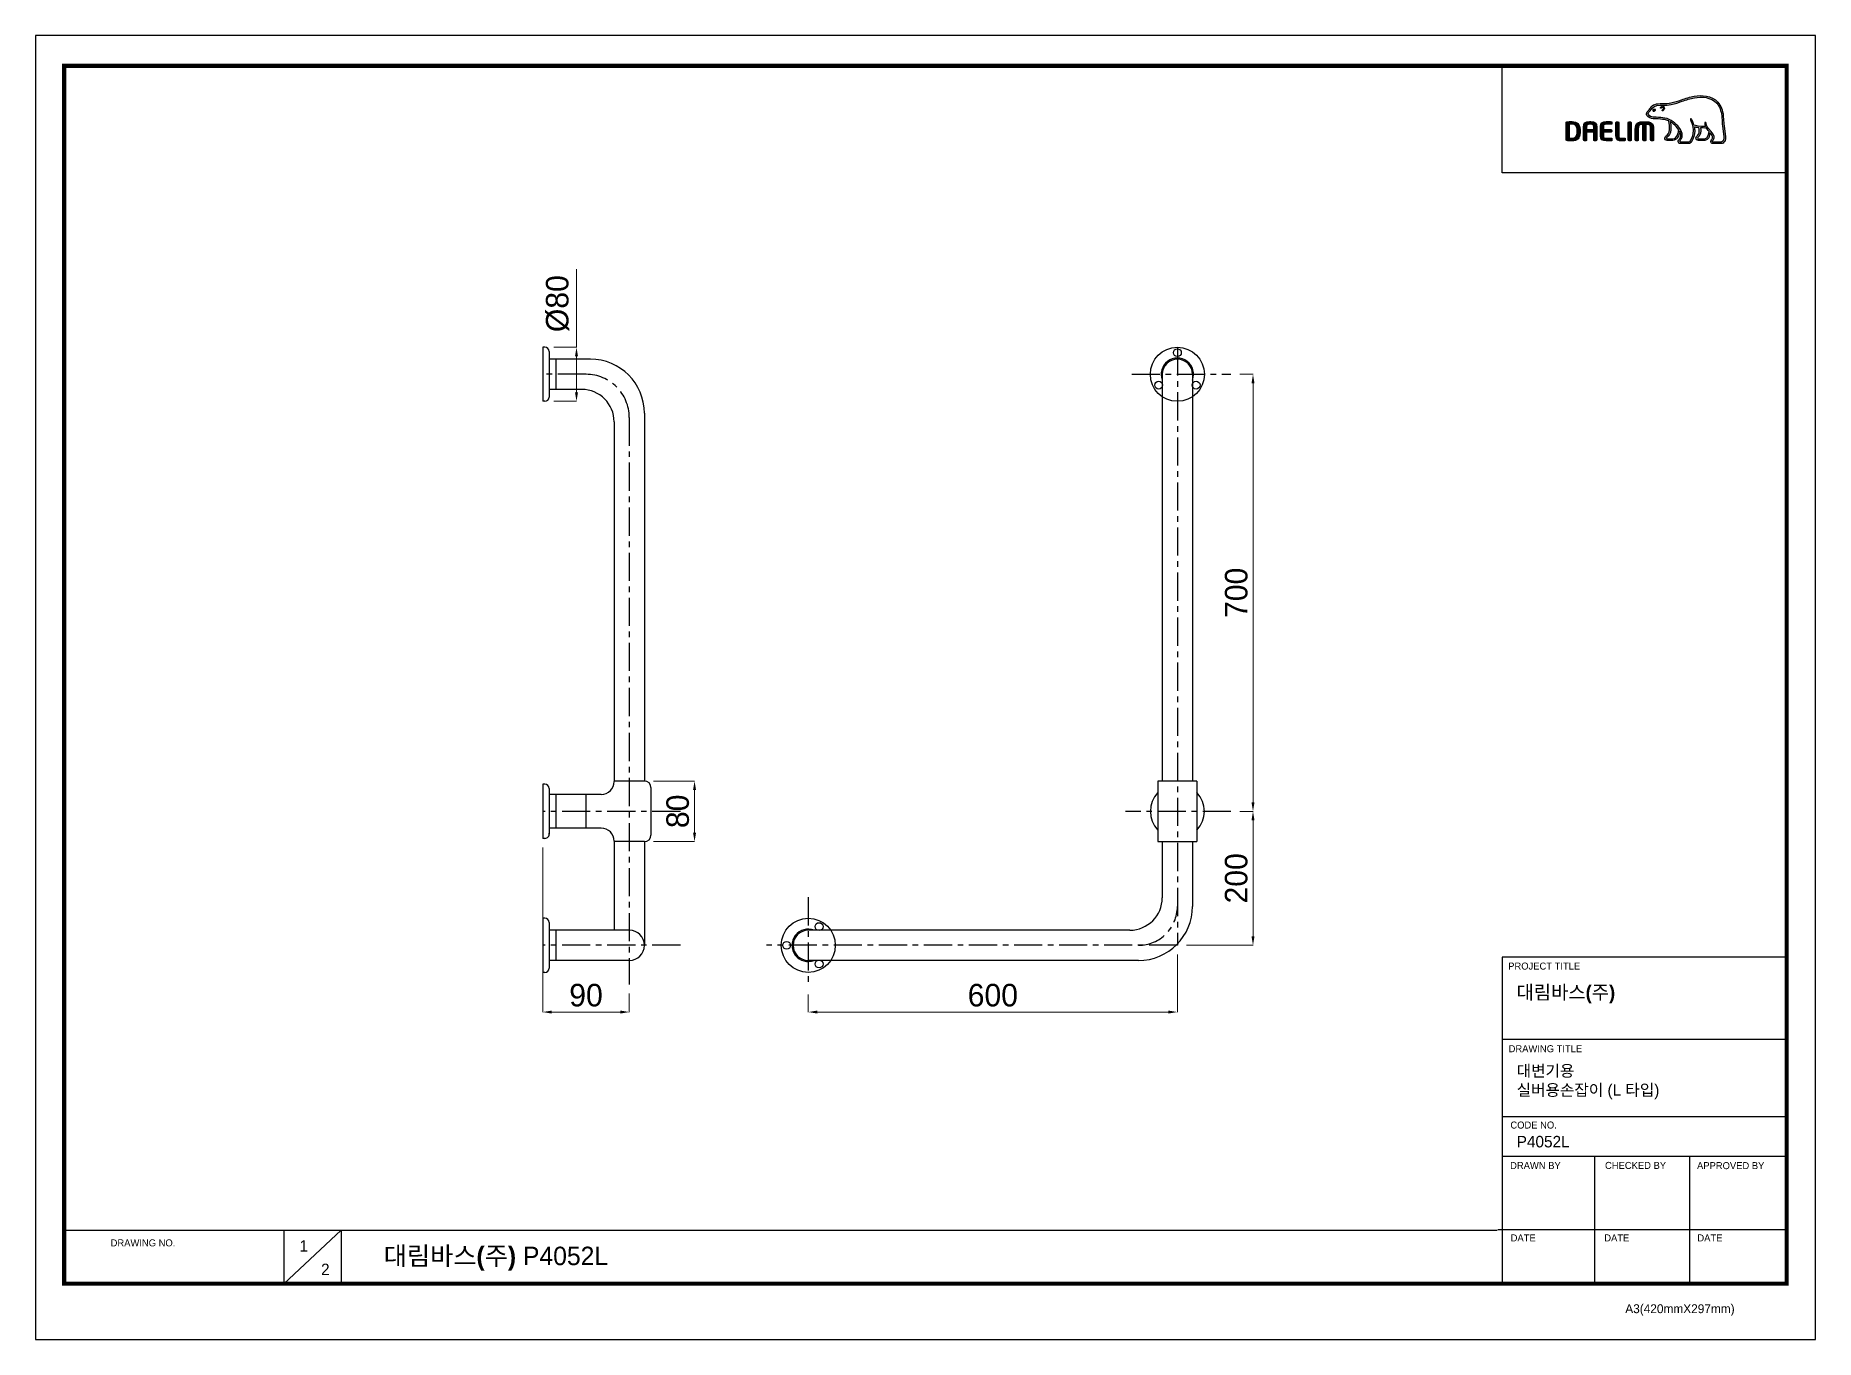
# Model space of a CAD drawing. Extents: x 0 to 790, y 0 to 579.
import ezdxf

# ---------------------------------------------------------------- set-up
doc = ezdxf.new("R2010")
doc.units = 0
doc.header["$LTSCALE"] = 10
doc.header["$MEASUREMENT"] = 0
doc.header["$PDMODE"] = 3
doc.header["$PDSIZE"] = -10
doc.linetypes.add('CENTER', pattern=[2, 1.25, -0.25, 0.25, -0.25])
doc.layers.get('0').update_dxf_attribs({"linetype": 'CONTINUOUS'})
doc.layers.get('DEFPOINTS').update_dxf_attribs({"linetype": 'CONTINUOUS'})
doc.layers.add('레이어 1', color=7, linetype='CONTINUOUS')
doc.styles.add('Daelim Dimension', font='')
doc.styles.get('Daelim Dimension').set_extended_font_data('나눔고딕')
doc.dimstyles.new('DEFAULT', dxfattribs={"dimscale": 2, "dimtxt": 2, "dimasz": 2, "dimexe": 0, "dimexo": 2, "dimgap": 1, "dimtad": 1, "dimdec": 0, "dimzin": 9, "dimdsep": 46, "dimtxsty": 'Daelim Dimension', "dimcen": 0.5, "dimclrd": 5, "dimclre": 5, "dimclrt": 256, "dimadec": 1, "dimazin": 0, "dimtfac": 1, "dimtdec": 0, "dimtix": 1, "dimtmove": 0, "dimatfit": 3, "dimfxl": 1, "dimtolj": 1, "dimtzin": 1, "dimlwd": 9, "dimlwe": 9, "dimarcsym": 0})

msp = doc.modelspace()

# ---------------------------------------------------------------- texts
at = {"color": 5, "ltscale": 40, "style": 'Daelim Dimension'}
for s, height, p in [('PROJECT TITLE', 3.1171, (653.54, 164.16)), ('DRAWING TITLE', 3.1171, (653.73, 127.47)), ('CODE NO.', 3.117, (654.52, 93.6)), ('DRAWN BY', 3.117, (654.39, 75.63)), ('CHECKED BY', 3.117, (696.51, 75.68)), ('APPROVED BY', 3.1171, (737.35, 75.58)), ('DRAWING NO.', 3.1171, (33.3, 41.29)), ('DATE', 3.117, (654.64, 43.5)), ('DATE', 3.117, (696.18, 43.5)), ('DATE', 3.117, (737.5, 43.5)), ('A3(420mmX297mm)', 3.9341, (705.5, 11.66))]:
    msp.add_text(s, height=height, dxfattribs=at).set_placement(p)
at = {"attachment_point": 1, "style": 'Daelim Dimension'}
for s, insert, char_height, width in [('{\\fPretendard Variable SemiBold|b0|i0|c129|p2;\\C7;대림바스(주)}', (657.24, 157.12), 6.1103, 98.2071), ('대변기용\\P실버용손잡이 (L 타입)', (657.3, 121.76), 5.101, 85.8447), ('P4052L', (657.3, 90.34), 5.101, 85.8447), ('1', (117.12, 44.03), 5.1, 7.119), ('2', (126.69, 33.63), 5.1, 7.119)]:
    msp.add_mtext(s, dxfattribs=dict(at, insert=insert, char_height=char_height, width=width))
at = {"color": 2, "insert": (154.51, 41.16), "char_height": 8.198, "width": 362.8925, "attachment_point": 1, "style": 'Daelim Dimension'}
msp.add_mtext('{\\fPretendard Variable SemiBold|b0|i0|c129|p2;대림바스(주)} P4052L', dxfattribs=at)

# ---------------------------------------------------------------- blocks, each defined once
blk = doc.blocks.new('*D0')
at = {"color": 5, "lineweight": 9, "transparency": 16777216}
for p, q in [((534.45, 428.41), (540.29, 428.41)), ((540.29, 424.41), (540.29, 238.41)), ((534.45, 234.41), (540.29, 234.41))]:
    blk.add_line(p, q, dxfattribs=at)
at = {"color": 5, "transparency": 16777216}
for points in [[(539.63, 424.41), (540.96, 424.41), (540.29, 428.41)], [(539.63, 238.41), (540.96, 238.41), (540.29, 234.41)]]:
    blk.add_solid(points, dxfattribs=at)
at = {"layer": 'DEFPOINTS', "color": 0, "transparency": 16777216}
for p in [(530.45, 428.41), (530.45, 234.41), (540.29, 234.41)]:
    blk.add_point(p, dxfattribs=at)
at = {"color": 7, "transparency": 16777216, "insert": (532.89, 331.41), "char_height": 10, "attachment_point": 5, "rotation": 90, "style": 'Daelim Dimension'}
blk.add_mtext('\\A1;700', dxfattribs=at)
blk = doc.blocks.new('*D1')
at = {"color": 5, "lineweight": 9, "transparency": 16777216}
for p, q in [((536.43, 234.41), (540.29, 234.41)), ((540.29, 230.41), (540.29, 178.93)), ((510.73, 174.93), (540.29, 174.93))]:
    blk.add_line(p, q, dxfattribs=at)
at = {"color": 5, "transparency": 16777216}
for points in [[(539.63, 230.41), (540.96, 230.41), (540.29, 234.41)], [(539.63, 178.93), (540.96, 178.93), (540.29, 174.93)]]:
    blk.add_solid(points, dxfattribs=at)
at = {"layer": 'DEFPOINTS', "color": 0, "transparency": 16777216}
for p in [(540.43, 234.41), (506.73, 174.93), (540.29, 174.93)]:
    blk.add_point(p, dxfattribs=at)
at = {"color": 7, "transparency": 16777216, "insert": (532.87, 204.67), "char_height": 10, "attachment_point": 5, "rotation": 90, "style": 'Daelim Dimension'}
blk.add_mtext('\\A1;200', dxfattribs=at)
blk = doc.blocks.new('*D2')
at = {"color": 5, "lineweight": 9, "transparency": 16777216}
for p, q in [((506.73, 170.93), (506.73, 145.31)), ((342.92, 153.13), (342.92, 145.31)), ((502.73, 145.31), (346.92, 145.31))]:
    blk.add_line(p, q, dxfattribs=at)
at = {"color": 5, "transparency": 16777216}
for points in [[(346.92, 145.97), (346.92, 144.64), (342.92, 145.31)], [(502.73, 145.97), (502.73, 144.64), (506.73, 145.31)]]:
    blk.add_solid(points, dxfattribs=at)
at = {"layer": 'DEFPOINTS', "color": 0, "transparency": 16777216}
for p in [(506.73, 174.93), (342.92, 157.13), (342.92, 145.31)]:
    blk.add_point(p, dxfattribs=at)
at = {"color": 7, "transparency": 16777216, "insert": (424.83, 152.75), "char_height": 10, "attachment_point": 5, "style": 'Daelim Dimension'}
blk.add_mtext('\\A1;600', dxfattribs=at)
blk = doc.blocks.new('*D3')
at = {"color": 5, "lineweight": 9, "transparency": 16777216}
for p, q in [((225.08, 218.41), (225.08, 145.31)), ((263.48, 153.59), (263.48, 145.31)), ((259.48, 145.31), (229.08, 145.31))]:
    blk.add_line(p, q, dxfattribs=at)
at = {"color": 5, "transparency": 16777216}
for points in [[(229.08, 145.97), (229.08, 144.64), (225.08, 145.31)], [(259.48, 145.97), (259.48, 144.64), (263.48, 145.31)]]:
    blk.add_solid(points, dxfattribs=at)
at = {"layer": 'DEFPOINTS', "color": 0, "transparency": 16777216}
for p in [(225.08, 222.41), (263.48, 157.59), (225.08, 145.31)]:
    blk.add_point(p, dxfattribs=at)
at = {"color": 7, "transparency": 16777216, "insert": (244.28, 152.75), "char_height": 10, "attachment_point": 5, "style": 'Daelim Dimension'}
blk.add_mtext('\\A1;90', dxfattribs=at)
blk = doc.blocks.new('*D4')
at = {"color": 5, "lineweight": 9, "transparency": 16777216}
for p, q in [((274.2, 247.85), (292.44, 247.85)), ((292.44, 243.85), (292.44, 224.97)), ((274.2, 220.97), (292.44, 220.97))]:
    blk.add_line(p, q, dxfattribs=at)
at = {"color": 5, "transparency": 16777216}
for points in [[(291.78, 243.85), (293.11, 243.85), (292.44, 247.85)], [(291.78, 224.97), (293.11, 224.97), (292.44, 220.97)]]:
    blk.add_solid(points, dxfattribs=at)
at = {"layer": 'DEFPOINTS', "color": 0, "transparency": 16777216}
for p in [(270.2, 247.85), (270.2, 220.97), (292.44, 220.97)]:
    blk.add_point(p, dxfattribs=at)
at = {"color": 7, "transparency": 16777216, "insert": (285, 234.41), "char_height": 10, "attachment_point": 5, "rotation": 90, "style": 'Daelim Dimension'}
blk.add_mtext('\\A1;80', dxfattribs=at)
blk = doc.blocks.new('*D5')
at = {"color": 5, "lineweight": 9, "transparency": 16777216}
for p, q in [((240.06, 440.41), (240.06, 475.12)), ((230.04, 440.41), (240.06, 440.41)), ((240.06, 420.41), (240.06, 436.41)), ((230.04, 416.41), (240.06, 416.41))]:
    blk.add_line(p, q, dxfattribs=at)
at = {"color": 5, "transparency": 16777216}
for points in [[(239.39, 436.41), (240.72, 436.41), (240.06, 440.41)], [(239.39, 420.41), (240.72, 420.41), (240.06, 416.41)]]:
    blk.add_solid(points, dxfattribs=at)
at = {"layer": 'DEFPOINTS', "color": 0, "transparency": 16777216}
for p in [(226.04, 440.41), (226.04, 416.41), (240.06, 416.41)]:
    blk.add_point(p, dxfattribs=at)
at = {"color": 7, "transparency": 16777216, "insert": (231.67, 459.77), "char_height": 10, "attachment_point": 5, "rotation": 90, "style": 'Daelim Dimension'}
blk.add_mtext('\\A1;%%C80', dxfattribs=at)

# ---------------------------------------------------------------- dimensions: what is measured, and where the dimension line sits
for base, p1, p2, angle, text, picture, middle in [((240.06, 416.41), (226.04, 440.41), (226.04, 416.41), 90, '%%C80', '*D5', (240.06, 459.77)), ((292.44, 220.97), (270.2, 247.85), (270.2, 220.97), 90, '80', '*D4', (292.44, 234.41)), ((540.29, 174.93), (540.43, 234.41), (506.73, 174.93), 90, '200', '*D1', (540.29, 204.67)), ((225.08, 145.31), (263.48, 157.59), (225.08, 222.41), 180, '90', '*D3', (244.28, 145.31)), ((342.92, 145.31), (506.73, 174.93), (342.92, 157.13), 180, '600', '*D2', (424.83, 145.31))]:
    dim = msp.add_linear_dim(base=base, p1=p1, p2=p2, angle=angle, text=text, dimstyle='DEFAULT', override={"dimtxt": 5, "dimclrd": 5, "dimclre": 5, "dimclrt": 7})
    dim.commit()
    dim.dimension.update_dxf_attribs({"geometry": picture, "text_midpoint": middle, "dimtype": 128})
dim = msp.add_linear_dim(base=(540.29, 234.41), p1=(530.45, 428.41), p2=(530.45, 234.41), angle=90, text='700', dimstyle='DEFAULT', override={"dimtxt": 5, "dimclrd": 5, "dimclre": 5, "dimclrt": 7})
dim.commit()
dim.dimension.update_dxf_attribs({"geometry": '*D0', "text_midpoint": (532.89, 331.41)})

# ---------------------------------------------------------------- hatches: boundary and pattern name
at = {"layer": '레이어 1'}
h = msp.add_hatch(color=5, dxfattribs=at)
h.dxf.hatch_style = 1
edge = h.paths.add_edge_path(flags=16)
edge.add_spline(control_points=[(748.8, 531.89), (748.46, 531.51), (748.03, 531.5), (748.01, 531.5), (748.01, 531.5), (744.54, 531.5), (744.54, 531.5), (744.42, 531.5), (744.32, 531.53), (744.26, 531.6), (744.2, 531.65), (744.18, 531.73), (744.18, 531.82), (744.18, 532.02), (744.32, 532.2), (744.47, 532.39), (744.61, 532.57), (744.75, 532.74), (744.82, 532.95), (745.01, 533.46), (744.99, 534), (744.76, 534.48), (744.36, 535.35), (743.75, 536.03), (743.16, 536.69), (743.16, 536.69), (742.96, 536.91), (742.96, 536.91), (742.2, 537.77), (741.41, 538.65), (741.34, 539.84), (741.33, 540.08), (741.22, 540.22), (741.07, 540.21), (741.07, 540.21), (740.84, 540.11), (740.84, 540.11), (740.78, 540.04), (740.75, 539.94), (740.75, 539.83), (740.75, 539.83), (740.75, 539.79), (740.75, 539.79), (740.78, 539.35), (740.88, 538.93), (741.06, 538.49), (741.06, 538.49), (741.08, 538.45), (741.08, 538.45), (741.08, 538.45), (741.03, 538.44), (741.03, 538.44), (738.81, 538.36), (736.63, 538.78), (735.99, 538.93), (735.59, 540.52), (734.95, 541.57), (734.92, 541.62), (734.87, 541.7), (734.79, 541.77), (734.72, 541.79), (734.72, 541.79), (734.53, 541.76), (734.51, 541.76), (734.49, 541.73), (734.46, 541.69), (734.39, 541.59), (734.39, 541.59), (734.38, 541.51), (734.38, 541.51), (734.38, 541.51), (734.44, 541.3), (734.44, 541.3), (734.49, 541.22), (735.63, 539.22), (735.63, 536.57), (735.63, 534.94), (735.2, 533.4), (734.35, 531.99), (734.15, 531.65), (733.88, 531.5), (733.49, 531.5), (733.49, 531.5), (730.07, 531.5), (730.07, 531.5), (729.96, 531.5), (729.72, 531.58), (729.72, 531.83), (729.72, 531.96), (729.85, 532.19), (730.06, 532.42), (731.48, 534.01), (730.66, 536.48), (729.3, 538.11), (727.98, 539.68), (725.83, 541.66), (723.07, 542.16), (722.09, 542.33), (720.48, 542.42), (719.18, 542.5), (719.18, 542.5), (717.87, 542.58), (717.87, 542.58), (717.19, 542.63), (716.08, 543.04), (715.74, 543.68), (715.6, 543.95), (715.61, 544.22), (715.79, 544.53), (715.91, 544.72), (716.06, 544.88), (716.26, 545.07), (716.47, 545.29), (716.69, 545.52), (716.87, 545.82), (716.87, 545.82), (716.92, 545.91), (716.92, 545.91), (717.58, 547.17), (718.93, 547.84), (720.95, 547.89), (720.95, 547.89), (722.09, 547.9), (722.09, 547.9), (723.35, 547.91), (724.77, 547.92), (725.93, 548.17), (727.57, 548.52), (729.22, 549.08), (730.67, 549.58), (730.67, 549.58), (730.71, 549.59), (730.71, 549.59), (732.51, 550.21), (734.36, 550.84), (736.26, 551.15), (739.3, 551.65), (743.47, 551.63), (746.09, 548.69), (747.3, 547.33), (748.05, 545.45), (748.3, 543.12), (748.3, 543.12), (748.29, 543.12), (748.29, 543.13), (748.31, 543.08), (748.33, 542.82), (748.43, 541.34), (748.47, 540.62), (748.5, 539.88), (748.69, 538.51), (748.69, 538.51), (749.21, 533.93), (749.21, 533.93), (749.21, 533.93), (749.25, 533.37), (749.25, 533.37), (749.25, 532.71), (749.1, 532.21), (748.8, 531.89)], knot_values=[0, 0, 0, 0, 1, 1, 1, 2, 2, 2, 3, 3, 3, 4, 4, 4, 5, 5, 5, 6, 6, 6, 7, 7, 7, 8, 8, 8, 9, 9, 9, 10, 10, 10, 11, 11, 11, 12, 12, 12, 13, 13, 13, 14, 14, 14, 15, 15, 15, 16, 16, 16, 17, 17, 17, 18, 18, 18, 19, 19, 19, 20, 20, 20, 21, 21, 21, 22, 22, 22, 23, 23, 23, 24, 24, 24, 25, 25, 25, 26, 26, 26, 27, 27, 27, 28, 28, 28, 29, 29, 29, 30, 30, 30, 31, 31, 31, 32, 32, 32, 33, 33, 33, 34, 34, 34, 35, 35, 35, 36, 36, 36, 37, 37, 37, 38, 38, 38, 39, 39, 39, 40, 40, 40, 41, 41, 41, 42, 42, 42, 43, 43, 43, 44, 44, 44, 45, 45, 45, 46, 46, 46, 47, 47, 47, 48, 48, 48, 49, 49, 49, 50, 50, 50, 51, 51, 51, 52, 52, 52, 53, 53, 53, 53], degree=3, periodic=0)
edge = h.paths.add_edge_path(flags=16)
edge.add_spline(control_points=[(740.8, 532.88), (740.8, 532.88), (737.97, 532.88), (737.97, 532.88), (737.76, 532.88), (737.6, 533.04), (737.6, 533.26), (737.6, 533.41), (737.72, 533.59), (737.85, 533.72), (738.42, 534.27), (739.01, 535.03), (739.01, 536.47), (739.01, 536.47), (738.97, 537.12), (738.97, 537.13), (738.97, 537.13), (738.87, 537.76), (738.87, 537.76), (738.87, 537.76), (738.86, 537.8), (738.86, 537.8), (738.86, 537.8), (738.9, 537.8), (738.9, 537.8), (739.43, 537.76), (740.46, 537.7), (741.43, 537.75), (741.68, 537.35), (742.08, 536.85), (742.67, 536.17), (742.64, 535.83), (742.36, 532.88), (740.8, 532.88)], knot_values=[0, 0, 0, 0, 1, 1, 1, 2, 2, 2, 3, 3, 3, 4, 4, 4, 5, 5, 5, 6, 6, 6, 7, 7, 7, 8, 8, 8, 9, 9, 9, 10, 10, 10, 11, 11, 11, 11], degree=3, periodic=0)
edge = h.paths.add_edge_path(flags=16)
edge.add_spline(control_points=[(726.62, 532.88), (726.62, 532.88), (724.14, 532.88), (724.14, 532.88), (723.95, 532.88), (723.75, 533.03), (723.75, 533.26), (723.75, 533.39), (723.87, 533.56), (724.08, 533.73), (724.71, 534.23), (725.66, 534.99), (725.76, 537.08), (725.76, 537.08), (725.77, 537.65), (725.77, 537.65), (725.77, 538.54), (725.57, 539.61), (725.38, 540.57), (725.38, 540.57), (725.35, 540.67), (725.35, 540.67), (725.35, 540.67), (725.43, 540.6), (725.43, 540.6), (725.8, 540.38), (727.82, 539), (729.26, 536.97), (729.14, 536.01), (728.6, 532.88), (726.62, 532.88)], knot_values=[0, 0, 0, 0, 1, 1, 1, 2, 2, 2, 3, 3, 3, 4, 4, 4, 5, 5, 5, 6, 6, 6, 7, 7, 7, 8, 8, 8, 9, 9, 9, 10, 10, 10, 10], degree=3, periodic=0)
edge = h.paths.add_edge_path()
edge.add_spline(control_points=[(749.91, 534), (749.91, 534), (749.39, 538.61), (749.39, 538.61), (749.19, 539.98), (749.16, 540.72), (749.14, 541.37), (749.14, 541.37), (749.01, 543.19), (749.01, 543.19), (748.73, 545.67), (747.93, 547.68), (746.62, 549.15), (743.78, 552.34), (739.36, 552.37), (736.14, 551.84), (734.17, 551.52), (732.29, 550.87), (730.47, 550.25), (730.47, 550.25), (730.41, 550.23), (730.41, 550.23), (728.98, 549.74), (727.37, 549.19), (725.78, 548.85), (724.69, 548.62), (723.33, 548.61), (722.12, 548.6), (722.12, 548.6), (720.93, 548.59), (720.93, 548.59), (718.64, 548.53), (717.08, 547.74), (716.29, 546.23), (716.29, 546.23), (716.25, 546.16), (716.25, 546.16), (716.12, 545.94), (715.93, 545.74), (715.76, 545.57), (715.57, 545.38), (715.35, 545.16), (715.19, 544.88), (715.02, 544.6), (714.94, 544.32), (714.94, 544.04), (714.94, 543.81), (715, 543.58), (715.12, 543.36), (715.6, 542.44), (716.99, 541.94), (717.82, 541.88), (717.82, 541.88), (719.04, 541.8), (719.07, 541.8), (720.29, 541.73), (721.96, 541.64), (722.94, 541.46), (723.51, 541.36), (724.16, 541.16), (724.76, 540.88), (724.8, 540.72), (725.11, 539.34), (725.11, 537.65), (725.11, 537.65), (725.1, 537.11), (725.1, 537.11), (725.01, 535.32), (724.23, 534.7), (723.66, 534.24), (723.6, 534.19), (723.09, 533.77), (723.05, 533.26), (723.03, 532.98), (723.11, 532.71), (723.28, 532.53), (723.47, 532.32), (723.76, 532.22), (724.14, 532.22), (724.14, 532.22), (726.62, 532.22), (726.62, 532.22), (728.47, 532.22), (729.39, 534.22), (729.67, 536.09), (729.67, 536.09), (729.68, 536.35), (729.68, 536.35), (729.68, 536.35), (729.75, 536.22), (729.75, 536.22), (729.99, 535.69), (730.14, 535.06), (730.14, 534.58), (730.14, 533.91), (729.93, 533.33), (729.53, 532.89), (729.44, 532.79), (728.94, 532.28), (728.94, 531.76), (728.94, 531.76), (728.94, 531.68), (728.94, 531.68), (729.01, 531.07), (729.51, 530.8), (729.96, 530.8), (729.96, 530.8), (733.49, 530.8), (733.49, 530.8), (734.12, 530.8), (734.63, 531.09), (734.95, 531.63), (735.85, 533.12), (736.31, 534.73), (736.31, 536.43), (736.31, 536.96), (736.26, 537.53), (736.16, 538.12), (736.16, 538.12), (736.15, 538.16), (736.15, 538.16), (736.15, 538.16), (736.2, 538.15), (736.2, 538.15), (736.62, 538.07), (737.3, 537.95), (738.15, 537.86), (738.15, 537.86), (738.17, 537.86), (738.17, 537.86), (738.17, 537.86), (738.28, 537.21), (738.28, 537.21), (738.28, 537.21), (738.31, 537.06), (738.31, 537.06), (738.31, 537.06), (738.34, 536.49), (738.34, 536.49), (738.34, 535.11), (737.72, 534.52), (737.38, 534.2), (737.38, 534.19), (736.91, 533.72), (736.86, 533.3), (736.86, 533.3), (736.85, 533.17), (736.85, 533.17), (736.85, 533.04), (736.88, 532.78), (737.11, 532.54), (737.31, 532.32), (737.63, 532.22), (738.05, 532.22), (738.05, 532.22), (740.8, 532.22), (740.8, 532.22), (742.46, 532.22), (742.96, 534.34), (743.17, 535.53), (743.17, 535.53), (743.18, 535.65), (743.18, 535.65), (743.18, 535.65), (743.24, 535.56), (743.24, 535.56), (743.63, 535.07), (743.96, 534.52), (744.13, 534.18), (744.21, 534.01), (744.26, 533.81), (744.26, 533.61), (744.26, 533.61), (744.2, 533.22), (744.2, 533.22), (744.13, 533), (743.98, 532.8), (743.84, 532.61), (743.63, 532.33), (743.41, 532.05), (743.41, 531.7), (743.41, 531.7), (743.43, 531.51), (743.43, 531.51), (743.53, 531.05), (743.9, 530.8), (744.48, 530.8), (744.48, 530.8), (748.01, 530.8), (748.01, 530.8), (748.08, 530.8), (748.77, 530.82), (749.31, 531.4), (749.74, 531.87), (749.95, 532.51), (749.95, 533.36), (749.95, 533.36), (749.91, 534), (749.91, 534)], knot_values=[0, 0, 0, 0, 1, 1, 1, 2, 2, 2, 3, 3, 3, 4, 4, 4, 5, 5, 5, 6, 6, 6, 7, 7, 7, 8, 8, 8, 9, 9, 9, 10, 10, 10, 11, 11, 11, 12, 12, 12, 13, 13, 13, 14, 14, 14, 15, 15, 15, 16, 16, 16, 17, 17, 17, 18, 18, 18, 19, 19, 19, 20, 20, 20, 21, 21, 21, 22, 22, 22, 23, 23, 23, 24, 24, 24, 25, 25, 25, 26, 26, 26, 27, 27, 27, 28, 28, 28, 29, 29, 29, 30, 30, 30, 31, 31, 31, 32, 32, 32, 33, 33, 33, 34, 34, 34, 35, 35, 35, 36, 36, 36, 37, 37, 37, 38, 38, 38, 39, 39, 39, 40, 40, 40, 41, 41, 41, 42, 42, 42, 43, 43, 43, 44, 44, 44, 45, 45, 45, 46, 46, 46, 47, 47, 47, 48, 48, 48, 49, 49, 49, 50, 50, 50, 51, 51, 51, 52, 52, 52, 53, 53, 53, 54, 54, 54, 55, 55, 55, 56, 56, 56, 57, 57, 57, 58, 58, 58, 59, 59, 59, 60, 60, 60, 61, 61, 61, 62, 62, 62, 63, 63, 63, 64, 64, 64, 65, 65, 65, 66, 66, 66, 66], degree=3, periodic=0)
edge = h.paths.add_edge_path(flags=0)
edge.add_spline(control_points=[(717.76, 545.9), (717.76, 545.9), (718.28, 546.14), (718.91, 545.89), (718.91, 545.89), (718.99, 545.86), (718.89, 545.71), (718.58, 545.3), (718.27, 545.21), (718.27, 545.21), (718.27, 545.21), (718.05, 545.13), (717.93, 545.28), (717.68, 545.57), (717.67, 545.74), (717.67, 545.74), (717.67, 545.74), (717.64, 545.87), (717.76, 545.9)], knot_values=[0, 0, 0, 0, 1, 1, 1, 2, 2, 2, 3, 3, 3, 4, 4, 4, 5, 5, 5, 6, 6, 6, 6], degree=3, periodic=0)
edge = h.paths.add_edge_path(flags=0)
edge.add_spline(control_points=[(721.15, 546.85), (721.07, 546.76), (721.07, 546.62), (721.15, 546.55), (721.23, 546.48), (721.37, 546.5), (721.44, 546.58), (721.48, 546.62), (721.9, 547.12), (722.27, 546.87), (722.4, 546.77), (722.46, 546.64), (722.44, 546.46), (722.4, 546.18), (722.16, 545.86), (721.99, 545.76), (721.9, 545.7), (721.83, 545.57), (721.88, 545.47), (721.92, 545.37), (722.05, 545.34), (722.15, 545.39), (722.46, 545.54), (722.84, 546.02), (722.89, 546.48), (722.93, 546.79), (722.79, 547.05), (722.53, 547.22), (721.99, 547.61), (721.38, 547.09), (721.15, 546.85)], knot_values=[0, 0, 0, 0, 1, 1, 1, 2, 2, 2, 3, 3, 3, 4, 4, 4, 5, 5, 5, 6, 6, 6, 7, 7, 7, 8, 8, 8, 9, 9, 9, 10, 10, 10, 10], degree=3, periodic=0)
edge = h.paths.add_edge_path(flags=0)
edge.add_spline(control_points=[(721.08, 546.47), (721.08, 546.47), (721.08, 546.47), (721.08, 546.47), (721.08, 546.47), (721.08, 546.47), (721.08, 546.47)], knot_values=[0, 0, 0, 0, 1, 1, 1, 2, 2, 2, 2], degree=3, periodic=0)
h = msp.add_hatch(color=5, dxfattribs=at)
h.dxf.hatch_style = 2
edge = h.paths.add_edge_path()
edge.add_spline(control_points=[(717.76, 545.9), (717.76, 545.9), (718.28, 546.14), (718.91, 545.89), (718.91, 545.89), (718.99, 545.86), (718.89, 545.71), (718.58, 545.3), (718.27, 545.21), (718.27, 545.21), (718.27, 545.21), (718.05, 545.13), (717.93, 545.28), (717.68, 545.57), (717.67, 545.74), (717.67, 545.74), (717.67, 545.74), (717.64, 545.87), (717.76, 545.9)], knot_values=[0, 0, 0, 0, 1, 1, 1, 2, 2, 2, 3, 3, 3, 4, 4, 4, 5, 5, 5, 6, 6, 6, 6], degree=3, periodic=0)
h = msp.add_hatch(color=5, dxfattribs=at)
h.dxf.hatch_style = 2
edge = h.paths.add_edge_path()
edge.add_spline(control_points=[(721.15, 546.85), (721.07, 546.76), (721.07, 546.62), (721.15, 546.55), (721.23, 546.48), (721.37, 546.5), (721.44, 546.58), (721.48, 546.62), (721.9, 547.12), (722.27, 546.87), (722.4, 546.77), (722.46, 546.64), (722.44, 546.46), (722.4, 546.18), (722.16, 545.86), (721.99, 545.76), (721.9, 545.7), (721.83, 545.57), (721.88, 545.47), (721.92, 545.37), (722.05, 545.34), (722.15, 545.39), (722.46, 545.54), (722.84, 546.02), (722.89, 546.48), (722.93, 546.79), (722.79, 547.05), (722.53, 547.22), (721.99, 547.61), (721.38, 547.09), (721.15, 546.85)], knot_values=[0, 0, 0, 0, 1, 1, 1, 2, 2, 2, 3, 3, 3, 4, 4, 4, 5, 5, 5, 6, 6, 6, 7, 7, 7, 8, 8, 8, 9, 9, 9, 10, 10, 10, 10], degree=3, periodic=0)
h = msp.add_hatch(color=5, dxfattribs=at)
h.dxf.hatch_style = 2
edge = h.paths.add_edge_path()
edge.add_spline(control_points=[(684.1, 535.57), (684.1, 533.96), (683.37, 533.18), (681.86, 533.18), (681.86, 533.18), (680.82, 533.2), (680.55, 533.2), (680.55, 533.2), (680.55, 539.37), (680.55, 539.37), (681.09, 539.42), (681.85, 539.43), (681.86, 539.43), (683.41, 539.43), (684.1, 538.7), (684.1, 537.04), (684.1, 537.04), (684.1, 535.57), (684.1, 535.57)], knot_values=[0, 0, 0, 0, 1, 1, 1, 2, 2, 2, 3, 3, 3, 4, 4, 4, 5, 5, 5, 6, 6, 6, 6], degree=3, periodic=0)
edge = h.paths.add_edge_path()
edge.add_spline(control_points=[(681.86, 540.59), (681.02, 540.59), (679.93, 540.54), (679.57, 540.48), (679.35, 540.45), (679.21, 540.28), (679.21, 540.06), (679.21, 540.06), (679.21, 532.55), (679.21, 532.55), (679.21, 532.32), (679.35, 532.16), (679.58, 532.13), (679.92, 532.07), (681.01, 532.02), (681.86, 532.02), (684.2, 532.02), (685.44, 533.25), (685.44, 535.57), (685.44, 535.57), (685.44, 537.04), (685.44, 537.04), (685.44, 539.36), (684.2, 540.59), (681.86, 540.59)], knot_values=[0, 0, 0, 0, 1, 1, 1, 2, 2, 2, 3, 3, 3, 4, 4, 4, 5, 5, 5, 6, 6, 6, 7, 7, 7, 8, 8, 8, 8], degree=3, periodic=0)
h = msp.add_hatch(color=5, dxfattribs=at)
h.dxf.hatch_style = 2
edge = h.paths.add_edge_path()
edge.add_spline(control_points=[(691.48, 537.05), (691.48, 537.05), (688.32, 537.05), (688.32, 537.05), (688.32, 537.17), (688.32, 538.18), (688.32, 538.18), (688.32, 539.23), (688.63, 539.41), (689.57, 539.41), (689.57, 539.41), (690.23, 539.41), (690.23, 539.41), (691.17, 539.41), (691.48, 539.23), (691.48, 538.18), (691.48, 538.18), (691.48, 537.17), (691.48, 537.05)], knot_values=[0, 0, 0, 0, 1, 1, 1, 2, 2, 2, 3, 3, 3, 4, 4, 4, 5, 5, 5, 6, 6, 6, 6], degree=3, periodic=0)
edge = h.paths.add_edge_path()
edge.add_spline(control_points=[(690.23, 540.59), (690.23, 540.59), (689.57, 540.59), (689.57, 540.59), (687.78, 540.59), (686.99, 539.85), (686.99, 538.18), (686.99, 538.18), (686.99, 532.47), (686.99, 532.47), (686.99, 532.26), (687.15, 532.09), (687.34, 532.09), (687.34, 532.09), (687.97, 532.09), (687.97, 532.09), (688.19, 532.09), (688.32, 532.28), (688.32, 532.47), (688.32, 532.47), (688.32, 535.75), (688.32, 535.88), (688.32, 535.88), (691.48, 535.88), (691.48, 535.88), (691.48, 535.75), (691.48, 532.47), (691.48, 532.47), (691.48, 532.26), (691.64, 532.09), (691.84, 532.09), (691.84, 532.09), (692.46, 532.09), (692.46, 532.09), (692.67, 532.09), (692.82, 532.29), (692.82, 532.47), (692.82, 532.47), (692.82, 538.18), (692.82, 538.18), (692.82, 539.85), (692.02, 540.59), (690.23, 540.59)], knot_values=[0, 0, 0, 0, 1, 1, 1, 2, 2, 2, 3, 3, 3, 4, 4, 4, 5, 5, 5, 6, 6, 6, 7, 7, 7, 8, 8, 8, 9, 9, 9, 10, 10, 10, 11, 11, 11, 12, 12, 12, 13, 13, 13, 14, 14, 14, 14], degree=3, periodic=0)
h = msp.add_hatch(color=5, dxfattribs=at)
h.dxf.hatch_style = 2
edge = h.paths.add_edge_path()
edge.add_spline(control_points=[(694.52, 538.41), (694.52, 538.41), (694.52, 534.2), (694.52, 534.2), (694.52, 532.73), (695.36, 532.02), (697.09, 532.02), (697.85, 532.02), (698.89, 532.03), (699.3, 532.07), (699.3, 532.07), (699.5, 532.09), (699.5, 532.09), (699.5, 532.09), (699.56, 532.1), (699.56, 532.1), (699.56, 532.1), (699.56, 533.22), (699.56, 533.22), (699.56, 533.22), (697.09, 533.22), (697.09, 533.22), (695.86, 533.22), (695.86, 533.57), (695.86, 534.2), (695.86, 534.2), (695.86, 535.76), (695.86, 535.88), (695.98, 535.88), (699.18, 535.88), (699.18, 535.88), (699.39, 535.88), (699.56, 536.05), (699.56, 536.25), (699.56, 536.25), (699.56, 536.67), (699.56, 536.67), (699.56, 536.88), (699.39, 537.04), (699.18, 537.04), (699.18, 537.04), (695.98, 537.04), (695.86, 537.04), (695.86, 537.16), (695.86, 538.41), (695.86, 538.41), (695.86, 539.04), (695.86, 539.39), (697.09, 539.39), (697.09, 539.39), (699.56, 539.38), (699.56, 539.38), (699.56, 539.38), (699.56, 540.5), (699.56, 540.5), (699.56, 540.5), (699.3, 540.53), (699.3, 540.53), (698.82, 540.57), (697.7, 540.59), (697.09, 540.59), (695.36, 540.59), (694.52, 539.88), (694.52, 538.41)], knot_values=[0, 0, 0, 0, 1, 1, 1, 2, 2, 2, 3, 3, 3, 4, 4, 4, 5, 5, 5, 6, 6, 6, 7, 7, 7, 8, 8, 8, 9, 9, 9, 10, 10, 10, 11, 11, 11, 12, 12, 12, 13, 13, 13, 14, 14, 14, 15, 15, 15, 16, 16, 16, 17, 17, 17, 18, 18, 18, 19, 19, 19, 20, 20, 20, 21, 21, 21, 21], degree=3, periodic=0)
h = msp.add_hatch(color=5, dxfattribs=at)
h.dxf.hatch_style = 2
edge = h.paths.add_edge_path()
edge.add_spline(control_points=[(701.71, 540.52), (701.5, 540.52), (701.33, 540.35), (701.33, 540.14), (701.33, 540.14), (701.33, 534.2), (701.33, 534.2), (701.33, 532.27), (702.65, 532.02), (703.8, 532.02), (704.64, 532.02), (704.86, 532.05), (705.11, 532.1), (705.11, 532.1), (705.25, 532.12), (705.25, 532.12), (705.25, 532.12), (705.45, 532.14), (705.45, 532.14), (705.45, 532.14), (705.51, 532.15), (705.51, 532.15), (705.51, 532.15), (705.51, 533.22), (705.51, 533.22), (705.51, 533.22), (703.81, 533.22), (703.81, 533.22), (702.66, 533.22), (702.66, 533.65), (702.66, 534.07), (702.66, 534.07), (702.66, 540.14), (702.66, 540.14), (702.66, 540.35), (702.49, 540.52), (702.29, 540.52), (702.29, 540.52), (701.71, 540.52), (701.71, 540.52)], knot_values=[0, 0, 0, 0, 1, 1, 1, 2, 2, 2, 3, 3, 3, 4, 4, 4, 5, 5, 5, 6, 6, 6, 7, 7, 7, 8, 8, 8, 9, 9, 9, 10, 10, 10, 11, 11, 11, 12, 12, 12, 13, 13, 13, 13], degree=3, periodic=0)
h = msp.add_hatch(color=5, dxfattribs=at)
h.dxf.hatch_style = 2
edge = h.paths.add_edge_path()
edge.add_spline(control_points=[(707.16, 540.52), (706.94, 540.52), (706.81, 540.33), (706.81, 540.15), (706.81, 540.15), (706.81, 532.47), (706.81, 532.47), (706.81, 532.26), (706.97, 532.09), (707.16, 532.09), (707.16, 532.09), (707.79, 532.09), (707.79, 532.09), (708.01, 532.09), (708.14, 532.28), (708.14, 532.47), (708.14, 532.47), (708.14, 540.15), (708.14, 540.15), (708.14, 540.36), (707.99, 540.52), (707.79, 540.52), (707.79, 540.52), (707.16, 540.52), (707.16, 540.52)], knot_values=[0, 0, 0, 0, 1, 1, 1, 2, 2, 2, 3, 3, 3, 4, 4, 4, 5, 5, 5, 6, 6, 6, 7, 7, 7, 8, 8, 8, 8], degree=3, periodic=0)
h = msp.add_hatch(color=5, dxfattribs=at)
h.dxf.hatch_style = 2
edge = h.paths.add_edge_path()
edge.add_spline(control_points=[(709.94, 537.2), (709.94, 537.2), (709.94, 532.47), (709.94, 532.47), (709.94, 532.26), (710.1, 532.09), (710.3, 532.09), (710.3, 532.09), (710.93, 532.09), (710.93, 532.09), (711.16, 532.09), (711.29, 532.28), (711.29, 532.47), (711.29, 532.47), (711.29, 537.08), (711.29, 537.08), (711.29, 539.12), (711.63, 539.31), (713.36, 539.32), (713.36, 539.19), (713.36, 532.47), (713.36, 532.47), (713.36, 532.25), (713.51, 532.09), (713.71, 532.09), (713.71, 532.09), (714.33, 532.09), (714.33, 532.09), (714.56, 532.09), (714.69, 532.28), (714.69, 532.47), (714.69, 532.47), (714.69, 539.17), (714.69, 539.3), (715.49, 539.3), (716.06, 539.24), (716.37, 538.93), (716.69, 538.61), (716.75, 538.01), (716.75, 537.08), (716.75, 537.08), (716.75, 532.47), (716.75, 532.47), (716.75, 532.26), (716.92, 532.09), (717.11, 532.09), (717.11, 532.09), (717.75, 532.09), (717.75, 532.09), (717.97, 532.09), (718.1, 532.29), (718.1, 532.47), (718.1, 532.47), (718.1, 537.2), (718.1, 537.2), (718.1, 540.07), (717.09, 540.55), (714.03, 540.55), (710.96, 540.55), (709.94, 540.07), (709.94, 537.2)], knot_values=[0, 0, 0, 0, 1, 1, 1, 2, 2, 2, 3, 3, 3, 4, 4, 4, 5, 5, 5, 6, 6, 6, 7, 7, 7, 8, 8, 8, 9, 9, 9, 10, 10, 10, 11, 11, 11, 12, 12, 12, 13, 13, 13, 14, 14, 14, 15, 15, 15, 16, 16, 16, 17, 17, 17, 18, 18, 18, 19, 19, 19, 20, 20, 20, 20], degree=3, periodic=0)

# ---------------------------------------------------------------- linework, layer by layer
at = {"color": 5, "ltscale": 0.5}
for p, q in [((650.86, 517.77), (650.86, 565.32)), ((650.86, 169.65), (650.86, 24.02))]:
    msp.add_line(p, q, dxfattribs=at)
at = {"color": 5}
for p, q in [((726.51, 532.22), (726.51, 532.22)), ((12.7, 48.49), (648.72, 48.49))]:
    msp.add_line(p, q, dxfattribs=at)
at = {"color": 5, "ltscale": 40}
for p, q in [((777.1, 517.77), (650.86, 517.77)), ((777.1, 169.65), (650.86, 169.65)), ((777.1, 133.17), (650.86, 133.17)), ((777.1, 133.17), (650.86, 133.17)), ((777.1, 98.84), (650.86, 98.84)), ((777.1, 98.84), (650.86, 98.84)), ((777.1, 81.14), (650.86, 81.14)), ((777.1, 81.14), (650.86, 81.14)), ((691.87, 81.14), (691.87, 24.78)), ((733.95, 81.14), (733.95, 24.78)), ((110.19, 48.49), (110.19, 24.69)), ((110.19, 48.49), (110.19, 24.69)), ((135.67, 48.49), (110.19, 24.69)), ((135.67, 48.49), (110.19, 24.69)), ((135.67, 48.49), (135.67, 24.69)), ((135.67, 48.49), (135.67, 24.69)), ((777.1, 48.58), (648.87, 48.58)), ((777.1, 48.58), (651.85, 48.58)), ((777.1, 24.78), (668.91, 24.78))]:
    msp.add_line(p, q, dxfattribs=at)
for p, q in [((225.08, 440.41), (225.08, 416.41)), ((226.04, 440.41), (225.08, 440.41)), ((227.96, 438.49), (227.96, 437.05)), ((227.96, 437.05), (227.96, 419.77)), ((246.2, 435.13), (227.96, 435.13)), ((230.84, 435.13), (230.84, 421.69)), ((500.01, 428.41), (500.01, 247.85)), ((513.45, 428.41), (513.45, 247.85)), ((242.36, 421.69), (227.96, 421.69)), ((227.96, 419.77), (227.96, 418.33)), ((226.04, 416.41), (225.08, 416.41)), ((270.2, 411.13), (270.2, 247.85)), ((256.76, 407.29), (256.76, 247.66)), ((225.08, 246.41), (225.08, 222.41)), ((225.08, 246.41), (225.08, 222.41)), ((226.04, 246.41), (225.08, 246.41)), ((270.2, 247.85), (256.76, 247.85)), ((273.08, 244.97), (273.08, 223.85)), ((498.09, 247.85), (498.09, 220.97)), ((515.37, 247.85), (498.09, 247.85)), ((515.37, 247.85), (515.37, 220.97)), ((227.96, 243.82), (227.96, 225.48)), ((251, 241.9), (227.96, 241.9)), ((230.84, 241.9), (230.84, 226.93)), ((244.19, 241.9), (244.19, 226.93)), ((226.04, 222.41), (225.08, 222.41)), ((251, 226.93), (227.96, 226.93)), ((256.76, 221.17), (256.76, 181.65)), ((270.2, 220.97), (256.76, 220.97)), ((270.2, 220.97), (270.2, 174.93)), ((498.09, 220.97), (515.37, 220.97)), ((500.01, 220.97), (500.01, 196.05)), ((513.45, 220.97), (513.45, 192.21)), ((225.08, 186.93), (225.08, 162.93)), ((225.08, 186.93), (225.08, 162.93)), ((226.04, 186.93), (225.08, 186.93)), ((227.96, 183.57), (227.96, 166.29)), ((263.48, 181.65), (227.96, 181.65)), ((230.84, 181.65), (230.84, 168.21)), ((485.61, 181.65), (342.92, 181.65)), ((263.48, 168.21), (227.96, 168.21)), ((227.96, 166.29), (227.96, 164.85)), ((489.45, 168.21), (342.92, 168.21)), ((226.04, 162.93), (225.08, 162.93))]:
    msp.add_line(p, q)
at = {"color": 1, "linetype": 'CENTER'}
for p, q in [((506.73, 440.41), (506.73, 174.93)), ((244.28, 428.41), (225.08, 428.41)), ((486.46, 428.41), (530.45, 428.41)), ((263.48, 409.21), (263.48, 157.59)), ((286.18, 234.41), (225.08, 234.41)), ((530.45, 234.41), (483.77, 234.41)), ((342.92, 196.25), (342.92, 157.13)), ((286.18, 174.93), (225.08, 174.93)), ((506.73, 174.93), (324.36, 174.93))]:
    msp.add_line(p, q, dxfattribs=at)
at = {"linetype": 'ByBlock'}
for p, q in [((227.96, 244.49), (227.96, 243.82)), ((227.96, 225.48), (227.96, 224.33)), ((227.96, 185.01), (227.96, 183.57))]:
    msp.add_line(p, q, dxfattribs=at)
at = {"ltscale": 0.5}
msp.add_lwpolyline([(0, 0), (789.88, 0), (789.88, 578.76), (0, 578.76)], close=True, dxfattribs=at)
at = {"color": 5, "linetype": 'ByBlock', "lineweight": 200, "const_width": 1.82}
msp.add_lwpolyline([(12.7, 24.78), (777.1, 24.78), (777.1, 565.32), (12.7, 565.32)], close=True, dxfattribs=at)
for centre in [(506.73, 428.41), (342.92, 174.93)]:
    msp.add_circle(centre, 12)
at = {"linetype": 'ByBlock'}
for centre in [(506.73, 438.01), (498.42, 423.61), (515.05, 423.61), (347.72, 183.24), (333.32, 174.93), (347.72, 166.62)]:
    msp.add_circle(centre, 1.74, dxfattribs=at)
for centre, radius, start, end in [((226.04, 438.49), 1.92, 0, 90), ((246.2, 411.13), 24, 0, 90), ((506.73, 428.41), 6.72, 0, 180), ((242.36, 407.29), 14.4, 0, 90), ((226.04, 418.33), 1.92, 270, 0), ((226.04, 244.49), 1.92, 0, 90), ((251, 247.66), 5.76, 270, 0), ((270.2, 244.97), 2.88, 0, 90), ((506.73, 234.41), 12, 136.05448, 223.94552), ((506.73, 234.41), 12, 316.05448, 43.94552), ((226.04, 224.33), 1.92, 270, 10.07866), ((251, 221.17), 5.76, 0, 90), ((270.2, 223.85), 2.88, 270, 0), ((485.61, 196.05), 14.4, 270, 0), ((489.45, 192.21), 24, 270, 0), ((226.04, 185.01), 1.92, 0, 90), ((263.48, 174.93), 6.72, 270, 90), ((342.92, 174.93), 6.72, 90, 270), ((226.04, 164.85), 1.92, 270, 0)]:
    msp.add_arc(centre, radius, start, end)
for centre, start, end in [((506.73, 428.41), 338.96053, 201.03947), ((342.92, 174.93), 68.96053, 291.03947)]:
    msp.add_arc(centre, 7.2, start, end, dxfattribs=at)
at = {"color": 1, "linetype": 'CENTER'}
for centre, radius, start, end in [((244.28, 409.21), 19.2, 0, 90), ((489.45, 192.21), 17.28, 270, 0)]:
    msp.add_arc(centre, radius, start, end, dxfattribs=at)
at = {"layer": '레이어 1', "color": 5}
for points, knots in [([(749.91, 534), (749.91, 534), (749.39, 538.61), (749.39, 538.61), (749.19, 539.98), (749.16, 540.72), (749.14, 541.37), (749.14, 541.37), (749.01, 543.19), (749.01, 543.19), (748.73, 545.67), (747.93, 547.68), (746.62, 549.15), (743.78, 552.34), (739.36, 552.37), (736.14, 551.84), (734.17, 551.52), (732.29, 550.87), (730.47, 550.25), (730.47, 550.25), (730.41, 550.23), (730.41, 550.23), (728.98, 549.74), (727.37, 549.19), (725.78, 548.85), (724.69, 548.62), (723.33, 548.61), (722.12, 548.6), (722.12, 548.6), (720.93, 548.59), (720.93, 548.59), (718.64, 548.53), (717.08, 547.74), (716.29, 546.23), (716.29, 546.23), (716.25, 546.16), (716.25, 546.16), (716.12, 545.94), (715.93, 545.74), (715.76, 545.57), (715.57, 545.38), (715.35, 545.16), (715.19, 544.88), (715.02, 544.6), (714.94, 544.32), (714.94, 544.04), (714.94, 543.81), (715, 543.58), (715.12, 543.36), (715.6, 542.44), (716.99, 541.94), (717.82, 541.88), (717.82, 541.88), (719.04, 541.8), (719.07, 541.8), (720.29, 541.73), (721.96, 541.64), (722.94, 541.46), (723.51, 541.36), (724.16, 541.16), (724.76, 540.88), (724.8, 540.72), (725.11, 539.34), (725.11, 537.65), (725.11, 537.65), (725.1, 537.11), (725.1, 537.11), (725.01, 535.32), (724.23, 534.7), (723.66, 534.24), (723.6, 534.19), (723.09, 533.77), (723.05, 533.26), (723.03, 532.98), (723.11, 532.71), (723.28, 532.53), (723.47, 532.32), (723.76, 532.22), (724.14, 532.22), (724.14, 532.22), (726.62, 532.22), (726.62, 532.22), (728.47, 532.22), (729.39, 534.22), (729.67, 536.09), (729.67, 536.09), (729.68, 536.35), (729.68, 536.35), (729.68, 536.35), (729.75, 536.22), (729.75, 536.22), (729.99, 535.69), (730.14, 535.06), (730.14, 534.58), (730.14, 533.91), (729.93, 533.33), (729.53, 532.89), (729.44, 532.79), (728.94, 532.28), (728.94, 531.76), (728.94, 531.76), (728.94, 531.68), (728.94, 531.68), (729.01, 531.07), (729.51, 530.8), (729.96, 530.8), (729.96, 530.8), (733.49, 530.8), (733.49, 530.8), (734.12, 530.8), (734.63, 531.09), (734.95, 531.63), (735.85, 533.12), (736.31, 534.73), (736.31, 536.43), (736.31, 536.96), (736.26, 537.53), (736.16, 538.12), (736.16, 538.12), (736.15, 538.16), (736.15, 538.16), (736.15, 538.16), (736.2, 538.15), (736.2, 538.15), (736.62, 538.07), (737.3, 537.95), (738.15, 537.86), (738.15, 537.86), (738.17, 537.86), (738.17, 537.86), (738.17, 537.86), (738.28, 537.21), (738.28, 537.21), (738.28, 537.21), (738.31, 537.06), (738.31, 537.06), (738.31, 537.06), (738.34, 536.49), (738.34, 536.49), (738.34, 535.11), (737.72, 534.52), (737.38, 534.2), (737.38, 534.19), (736.91, 533.72), (736.86, 533.3), (736.86, 533.3), (736.85, 533.17), (736.85, 533.17), (736.85, 533.04), (736.88, 532.78), (737.11, 532.54), (737.31, 532.32), (737.63, 532.22), (738.05, 532.22), (738.05, 532.22), (740.8, 532.22), (740.8, 532.22), (742.46, 532.22), (742.96, 534.34), (743.17, 535.53), (743.17, 535.53), (743.18, 535.65), (743.18, 535.65), (743.18, 535.65), (743.24, 535.56), (743.24, 535.56), (743.63, 535.07), (743.96, 534.52), (744.13, 534.18), (744.21, 534.01), (744.26, 533.81), (744.26, 533.61), (744.26, 533.61), (744.2, 533.22), (744.2, 533.22), (744.13, 533), (743.98, 532.8), (743.84, 532.61), (743.63, 532.33), (743.41, 532.05), (743.41, 531.7), (743.41, 531.7), (743.43, 531.51), (743.43, 531.51), (743.53, 531.05), (743.9, 530.8), (744.48, 530.8), (744.48, 530.8), (748.01, 530.8), (748.01, 530.8), (748.08, 530.8), (748.77, 530.82), (749.31, 531.4), (749.74, 531.87), (749.95, 532.51), (749.95, 533.36), (749.95, 533.36), (749.91, 534), (749.91, 534)], [0, 0, 0, 0, 1, 1, 1, 2, 2, 2, 3, 3, 3, 4, 4, 4, 5, 5, 5, 6, 6, 6, 7, 7, 7, 8, 8, 8, 9, 9, 9, 10, 10, 10, 11, 11, 11, 12, 12, 12, 13, 13, 13, 14, 14, 14, 15, 15, 15, 16, 16, 16, 17, 17, 17, 18, 18, 18, 19, 19, 19, 20, 20, 20, 21, 21, 21, 22, 22, 22, 23, 23, 23, 24, 24, 24, 25, 25, 25, 26, 26, 26, 27, 27, 27, 28, 28, 28, 29, 29, 29, 30, 30, 30, 31, 31, 31, 32, 32, 32, 33, 33, 33, 34, 34, 34, 35, 35, 35, 36, 36, 36, 37, 37, 37, 38, 38, 38, 39, 39, 39, 40, 40, 40, 41, 41, 41, 42, 42, 42, 43, 43, 43, 44, 44, 44, 45, 45, 45, 46, 46, 46, 47, 47, 47, 48, 48, 48, 49, 49, 49, 50, 50, 50, 51, 51, 51, 52, 52, 52, 53, 53, 53, 54, 54, 54, 55, 55, 55, 56, 56, 56, 57, 57, 57, 58, 58, 58, 59, 59, 59, 60, 60, 60, 61, 61, 61, 62, 62, 62, 63, 63, 63, 64, 64, 64, 65, 65, 65, 66, 66, 66, 66]), ([(717.76, 545.9), (717.76, 545.9), (718.28, 546.14), (718.91, 545.89), (718.91, 545.89), (718.99, 545.86), (718.89, 545.71), (718.58, 545.3), (718.27, 545.21), (718.27, 545.21), (718.27, 545.21), (718.05, 545.13), (717.93, 545.28), (717.68, 545.57), (717.67, 545.74), (717.67, 545.74), (717.67, 545.74), (717.64, 545.87), (717.76, 545.9)], [0, 0, 0, 0, 1, 1, 1, 2, 2, 2, 3, 3, 3, 4, 4, 4, 5, 5, 5, 6, 6, 6, 6]), ([(721.15, 546.85), (721.07, 546.76), (721.07, 546.62), (721.15, 546.55), (721.23, 546.48), (721.37, 546.5), (721.44, 546.58), (721.48, 546.62), (721.9, 547.12), (722.27, 546.87), (722.4, 546.77), (722.46, 546.64), (722.44, 546.46), (722.4, 546.18), (722.16, 545.86), (721.99, 545.76), (721.9, 545.7), (721.83, 545.57), (721.88, 545.47), (721.92, 545.37), (722.05, 545.34), (722.15, 545.39), (722.46, 545.54), (722.84, 546.02), (722.89, 546.48), (722.93, 546.79), (722.79, 547.05), (722.53, 547.22), (721.99, 547.61), (721.38, 547.09), (721.15, 546.85)], [0, 0, 0, 0, 1, 1, 1, 2, 2, 2, 3, 3, 3, 4, 4, 4, 5, 5, 5, 6, 6, 6, 7, 7, 7, 8, 8, 8, 9, 9, 9, 10, 10, 10, 10]), ([(721.08, 546.47), (721.08, 546.47), (721.08, 546.47), (721.08, 546.47), (721.08, 546.47), (721.08, 546.47), (721.08, 546.47)], [0, 0, 0, 0, 1, 1, 1, 2, 2, 2, 2]), ([(681.86, 540.59), (681.02, 540.59), (679.93, 540.54), (679.57, 540.48), (679.35, 540.45), (679.21, 540.28), (679.21, 540.06), (679.21, 540.06), (679.21, 532.55), (679.21, 532.55), (679.21, 532.32), (679.35, 532.16), (679.58, 532.13), (679.92, 532.07), (681.01, 532.02), (681.86, 532.02), (684.2, 532.02), (685.44, 533.25), (685.44, 535.57), (685.44, 535.57), (685.44, 537.04), (685.44, 537.04), (685.44, 539.36), (684.2, 540.59), (681.86, 540.59)], [0, 0, 0, 0, 1, 1, 1, 2, 2, 2, 3, 3, 3, 4, 4, 4, 5, 5, 5, 6, 6, 6, 7, 7, 7, 8, 8, 8, 8]), ([(684.1, 535.57), (684.1, 533.96), (683.37, 533.18), (681.86, 533.18), (681.86, 533.18), (680.82, 533.2), (680.55, 533.2), (680.55, 533.2), (680.55, 539.37), (680.55, 539.37), (681.09, 539.42), (681.85, 539.43), (681.86, 539.43), (683.41, 539.43), (684.1, 538.7), (684.1, 537.04), (684.1, 537.04), (684.1, 535.57), (684.1, 535.57)], [0, 0, 0, 0, 1, 1, 1, 2, 2, 2, 3, 3, 3, 4, 4, 4, 5, 5, 5, 6, 6, 6, 6]), ([(690.23, 540.59), (690.23, 540.59), (689.57, 540.59), (689.57, 540.59), (687.78, 540.59), (686.99, 539.85), (686.99, 538.18), (686.99, 538.18), (686.99, 532.47), (686.99, 532.47), (686.99, 532.26), (687.15, 532.09), (687.34, 532.09), (687.34, 532.09), (687.97, 532.09), (687.97, 532.09), (688.19, 532.09), (688.32, 532.28), (688.32, 532.47), (688.32, 532.47), (688.32, 535.75), (688.32, 535.88), (688.32, 535.88), (691.48, 535.88), (691.48, 535.88), (691.48, 535.75), (691.48, 532.47), (691.48, 532.47), (691.48, 532.26), (691.64, 532.09), (691.84, 532.09), (691.84, 532.09), (692.46, 532.09), (692.46, 532.09), (692.67, 532.09), (692.82, 532.29), (692.82, 532.47), (692.82, 532.47), (692.82, 538.18), (692.82, 538.18), (692.82, 539.85), (692.02, 540.59), (690.23, 540.59)], [0, 0, 0, 0, 1, 1, 1, 2, 2, 2, 3, 3, 3, 4, 4, 4, 5, 5, 5, 6, 6, 6, 7, 7, 7, 8, 8, 8, 9, 9, 9, 10, 10, 10, 11, 11, 11, 12, 12, 12, 13, 13, 13, 14, 14, 14, 14]), ([(691.48, 537.05), (691.48, 537.05), (688.32, 537.05), (688.32, 537.05), (688.32, 537.17), (688.32, 538.18), (688.32, 538.18), (688.32, 539.23), (688.63, 539.41), (689.57, 539.41), (689.57, 539.41), (690.23, 539.41), (690.23, 539.41), (691.17, 539.41), (691.48, 539.23), (691.48, 538.18), (691.48, 538.18), (691.48, 537.17), (691.48, 537.05)], [0, 0, 0, 0, 1, 1, 1, 2, 2, 2, 3, 3, 3, 4, 4, 4, 5, 5, 5, 6, 6, 6, 6]), ([(694.52, 538.41), (694.52, 538.41), (694.52, 534.2), (694.52, 534.2), (694.52, 532.73), (695.36, 532.02), (697.09, 532.02), (697.85, 532.02), (698.89, 532.03), (699.3, 532.07), (699.3, 532.07), (699.5, 532.09), (699.5, 532.09), (699.5, 532.09), (699.56, 532.1), (699.56, 532.1), (699.56, 532.1), (699.56, 533.22), (699.56, 533.22), (699.56, 533.22), (697.09, 533.22), (697.09, 533.22), (695.86, 533.22), (695.86, 533.57), (695.86, 534.2), (695.86, 534.2), (695.86, 535.76), (695.86, 535.88), (695.98, 535.88), (699.18, 535.88), (699.18, 535.88), (699.39, 535.88), (699.56, 536.05), (699.56, 536.25), (699.56, 536.25), (699.56, 536.67), (699.56, 536.67), (699.56, 536.88), (699.39, 537.04), (699.18, 537.04), (699.18, 537.04), (695.98, 537.04), (695.86, 537.04), (695.86, 537.16), (695.86, 538.41), (695.86, 538.41), (695.86, 539.04), (695.86, 539.39), (697.09, 539.39), (697.09, 539.39), (699.56, 539.38), (699.56, 539.38), (699.56, 539.38), (699.56, 540.5), (699.56, 540.5), (699.56, 540.5), (699.3, 540.53), (699.3, 540.53), (698.82, 540.57), (697.7, 540.59), (697.09, 540.59), (695.36, 540.59), (694.52, 539.88), (694.52, 538.41)], [0, 0, 0, 0, 1, 1, 1, 2, 2, 2, 3, 3, 3, 4, 4, 4, 5, 5, 5, 6, 6, 6, 7, 7, 7, 8, 8, 8, 9, 9, 9, 10, 10, 10, 11, 11, 11, 12, 12, 12, 13, 13, 13, 14, 14, 14, 15, 15, 15, 16, 16, 16, 17, 17, 17, 18, 18, 18, 19, 19, 19, 20, 20, 20, 21, 21, 21, 21]), ([(701.71, 540.52), (701.5, 540.52), (701.33, 540.35), (701.33, 540.14), (701.33, 540.14), (701.33, 534.2), (701.33, 534.2), (701.33, 532.27), (702.65, 532.02), (703.8, 532.02), (704.64, 532.02), (704.86, 532.05), (705.11, 532.1), (705.11, 532.1), (705.25, 532.12), (705.25, 532.12), (705.25, 532.12), (705.45, 532.14), (705.45, 532.14), (705.45, 532.14), (705.51, 532.15), (705.51, 532.15), (705.51, 532.15), (705.51, 533.22), (705.51, 533.22), (705.51, 533.22), (703.81, 533.22), (703.81, 533.22), (702.66, 533.22), (702.66, 533.65), (702.66, 534.07), (702.66, 534.07), (702.66, 540.14), (702.66, 540.14), (702.66, 540.35), (702.49, 540.52), (702.29, 540.52), (702.29, 540.52), (701.71, 540.52), (701.71, 540.52)], [0, 0, 0, 0, 1, 1, 1, 2, 2, 2, 3, 3, 3, 4, 4, 4, 5, 5, 5, 6, 6, 6, 7, 7, 7, 8, 8, 8, 9, 9, 9, 10, 10, 10, 11, 11, 11, 12, 12, 12, 13, 13, 13, 13]), ([(707.16, 540.52), (706.94, 540.52), (706.81, 540.33), (706.81, 540.15), (706.81, 540.15), (706.81, 532.47), (706.81, 532.47), (706.81, 532.26), (706.97, 532.09), (707.16, 532.09), (707.16, 532.09), (707.79, 532.09), (707.79, 532.09), (708.01, 532.09), (708.14, 532.28), (708.14, 532.47), (708.14, 532.47), (708.14, 540.15), (708.14, 540.15), (708.14, 540.36), (707.99, 540.52), (707.79, 540.52), (707.79, 540.52), (707.16, 540.52), (707.16, 540.52)], [0, 0, 0, 0, 1, 1, 1, 2, 2, 2, 3, 3, 3, 4, 4, 4, 5, 5, 5, 6, 6, 6, 7, 7, 7, 8, 8, 8, 8]), ([(709.94, 537.2), (709.94, 537.2), (709.94, 532.47), (709.94, 532.47), (709.94, 532.26), (710.1, 532.09), (710.3, 532.09), (710.3, 532.09), (710.93, 532.09), (710.93, 532.09), (711.16, 532.09), (711.29, 532.28), (711.29, 532.47), (711.29, 532.47), (711.29, 537.08), (711.29, 537.08), (711.29, 539.12), (711.63, 539.31), (713.36, 539.32), (713.36, 539.19), (713.36, 532.47), (713.36, 532.47), (713.36, 532.25), (713.51, 532.09), (713.71, 532.09), (713.71, 532.09), (714.33, 532.09), (714.33, 532.09), (714.56, 532.09), (714.69, 532.28), (714.69, 532.47), (714.69, 532.47), (714.69, 539.17), (714.69, 539.3), (715.49, 539.3), (716.06, 539.24), (716.37, 538.93), (716.69, 538.61), (716.75, 538.01), (716.75, 537.08), (716.75, 537.08), (716.75, 532.47), (716.75, 532.47), (716.75, 532.26), (716.92, 532.09), (717.11, 532.09), (717.11, 532.09), (717.75, 532.09), (717.75, 532.09), (717.97, 532.09), (718.1, 532.29), (718.1, 532.47), (718.1, 532.47), (718.1, 537.2), (718.1, 537.2), (718.1, 540.07), (717.09, 540.55), (714.03, 540.55), (710.96, 540.55), (709.94, 540.07), (709.94, 537.2)], [0, 0, 0, 0, 1, 1, 1, 2, 2, 2, 3, 3, 3, 4, 4, 4, 5, 5, 5, 6, 6, 6, 7, 7, 7, 8, 8, 8, 9, 9, 9, 10, 10, 10, 11, 11, 11, 12, 12, 12, 13, 13, 13, 14, 14, 14, 15, 15, 15, 16, 16, 16, 17, 17, 17, 18, 18, 18, 19, 19, 19, 20, 20, 20, 20]), ([(726.62, 532.88), (726.62, 532.88), (724.14, 532.88), (724.14, 532.88), (723.95, 532.88), (723.75, 533.03), (723.75, 533.26), (723.75, 533.39), (723.87, 533.56), (724.08, 533.73), (724.71, 534.23), (725.66, 534.99), (725.76, 537.08), (725.76, 537.08), (725.77, 537.65), (725.77, 537.65), (725.77, 538.54), (725.57, 539.61), (725.38, 540.57), (725.38, 540.57), (725.35, 540.67), (725.35, 540.67), (725.35, 540.67), (725.43, 540.6), (725.43, 540.6), (725.8, 540.38), (727.82, 539), (729.26, 536.97), (729.14, 536.01), (728.6, 532.88), (726.62, 532.88)], [0, 0, 0, 0, 1, 1, 1, 2, 2, 2, 3, 3, 3, 4, 4, 4, 5, 5, 5, 6, 6, 6, 7, 7, 7, 8, 8, 8, 9, 9, 9, 10, 10, 10, 10]), ([(734.44, 541.3), (734.49, 541.22), (735.63, 539.22), (735.63, 536.57), (735.63, 534.94), (735.2, 533.4), (734.35, 531.99)], [24, 24, 24, 24, 25, 25, 25, 26, 26, 26, 26]), ([(740.8, 532.88), (740.8, 532.88), (737.97, 532.88), (737.97, 532.88), (737.76, 532.88), (737.6, 533.04), (737.6, 533.26), (737.6, 533.41), (737.72, 533.59), (737.85, 533.72), (738.42, 534.27), (739.01, 535.03), (739.01, 536.47), (739.01, 536.47), (738.97, 537.12), (738.97, 537.13), (738.97, 537.13), (738.87, 537.76), (738.87, 537.76), (738.87, 537.76), (738.86, 537.8), (738.86, 537.8), (738.86, 537.8), (738.9, 537.8), (738.9, 537.8), (739.43, 537.76), (740.46, 537.7), (741.43, 537.75), (741.68, 537.35), (742.08, 536.85), (742.67, 536.17), (742.64, 535.83), (742.36, 532.88), (740.8, 532.88)], [0, 0, 0, 0, 1, 1, 1, 2, 2, 2, 3, 3, 3, 4, 4, 4, 5, 5, 5, 6, 6, 6, 7, 7, 7, 8, 8, 8, 9, 9, 9, 10, 10, 10, 11, 11, 11, 11]), ([(730.07, 531.5), (729.96, 531.5), (729.72, 531.58), (729.72, 531.83), (729.72, 531.96), (729.85, 532.19), (730.06, 532.42)], [28, 28, 28, 28, 29, 29, 29, 30, 30, 30, 30]), ([(744.26, 531.6), (744.2, 531.65), (744.18, 531.73), (744.18, 531.82), (744.18, 532.02), (744.32, 532.2), (744.47, 532.39)], [3, 3, 3, 3, 4, 4, 4, 5, 5, 5, 5])]:
    msp.add_open_spline(points, degree=3, knots=knots, dxfattribs=at)
for points in [[(715.79, 544.53), (715.91, 544.72), (716.06, 544.88), (716.26, 545.07)], [(716.26, 545.07), (716.47, 545.29), (716.69, 545.52), (716.87, 545.82)], [(716.87, 545.82), (716.87, 545.82), (716.92, 545.91), (716.92, 545.91)], [(716.92, 545.91), (717.58, 547.17), (718.93, 547.84), (720.95, 547.89)], [(720.95, 547.89), (720.95, 547.89), (722.09, 547.9), (722.09, 547.9)], [(722.09, 547.9), (723.35, 547.91), (724.77, 547.92), (725.93, 548.17)], [(725.93, 548.17), (727.57, 548.52), (729.22, 549.08), (730.67, 549.58)], [(730.67, 549.58), (730.67, 549.58), (730.71, 549.59), (730.71, 549.59)], [(730.71, 549.59), (732.51, 550.21), (734.36, 550.84), (736.26, 551.15)], [(736.26, 551.15), (739.3, 551.65), (743.47, 551.63), (746.09, 548.69)], [(746.09, 548.69), (747.3, 547.33), (748.05, 545.45), (748.3, 543.12)], [(715.74, 543.68), (715.6, 543.95), (715.61, 544.22), (715.79, 544.53)], [(717.87, 542.58), (717.19, 542.63), (716.08, 543.04), (715.74, 543.68)], [(719.18, 542.5), (719.18, 542.5), (717.87, 542.58), (717.87, 542.58)], [(723.07, 542.16), (722.09, 542.33), (720.48, 542.42), (719.18, 542.5)], [(729.3, 538.11), (727.98, 539.68), (725.83, 541.66), (723.07, 542.16)], [(730.06, 532.42), (731.48, 534.01), (730.66, 536.48), (729.3, 538.11)], [(734.39, 541.59), (734.39, 541.59), (734.38, 541.51), (734.38, 541.51)], [(734.38, 541.51), (734.38, 541.51), (734.44, 541.3), (734.44, 541.3)], [(734.51, 541.76), (734.49, 541.73), (734.46, 541.69), (734.39, 541.59)], [(734.72, 541.79), (734.72, 541.79), (734.53, 541.76), (734.51, 541.76)], [(734.92, 541.62), (734.87, 541.7), (734.79, 541.77), (734.72, 541.79)], [(735.99, 538.93), (735.59, 540.52), (734.95, 541.57), (734.92, 541.62)], [(741.03, 538.44), (738.81, 538.36), (736.63, 538.78), (735.99, 538.93)], [(740.84, 540.11), (740.78, 540.04), (740.75, 539.94), (740.75, 539.83)], [(740.75, 539.83), (740.75, 539.83), (740.75, 539.79), (740.75, 539.79)], [(740.75, 539.79), (740.78, 539.35), (740.88, 538.93), (741.06, 538.49)], [(741.07, 540.21), (741.07, 540.21), (740.84, 540.11), (740.84, 540.11)], [(741.08, 538.45), (741.08, 538.45), (741.03, 538.44), (741.03, 538.44)], [(741.06, 538.49), (741.06, 538.49), (741.08, 538.45), (741.08, 538.45)], [(741.34, 539.84), (741.33, 540.08), (741.22, 540.22), (741.07, 540.21)], [(742.96, 536.91), (742.2, 537.77), (741.41, 538.65), (741.34, 539.84)], [(748.3, 543.12), (748.3, 543.12), (748.29, 543.12), (748.29, 543.13)], [(748.29, 543.13), (748.31, 543.08), (748.33, 542.82), (748.43, 541.34)], [(748.43, 541.34), (748.47, 540.62), (748.5, 539.88), (748.69, 538.51)], [(748.69, 538.51), (748.69, 538.51), (749.21, 533.93), (749.21, 533.93)], [(733.49, 531.5), (733.49, 531.5), (730.07, 531.5), (730.07, 531.5)], [(734.35, 531.99), (734.15, 531.65), (733.88, 531.5), (733.49, 531.5)], [(743.16, 536.69), (743.16, 536.69), (742.96, 536.91), (742.96, 536.91)], [(744.76, 534.48), (744.36, 535.35), (743.75, 536.03), (743.16, 536.69)], [(744.54, 531.5), (744.42, 531.5), (744.32, 531.53), (744.26, 531.6)], [(744.47, 532.39), (744.61, 532.57), (744.75, 532.74), (744.82, 532.95)], [(748.01, 531.5), (748.01, 531.5), (744.54, 531.5), (744.54, 531.5)], [(744.82, 532.95), (745.01, 533.46), (744.99, 534), (744.76, 534.48)], [(748.8, 531.89), (748.46, 531.51), (748.03, 531.5), (748.01, 531.5)], [(749.25, 533.37), (749.25, 532.71), (749.1, 532.21), (748.8, 531.89)], [(749.21, 533.93), (749.21, 533.93), (749.25, 533.37), (749.25, 533.37)]]:
    msp.add_open_spline(points, degree=3, dxfattribs=at)

msp.set_redraw_order([(e.dxf.handle, doc.entitydb.next_handle()) for e in msp.query("TEXT MTEXT ATTDEF DIMENSION ARC_DIMENSION")])  # texts and dimensions are drawn at this point

doc.saveas('drawing.dxf')
